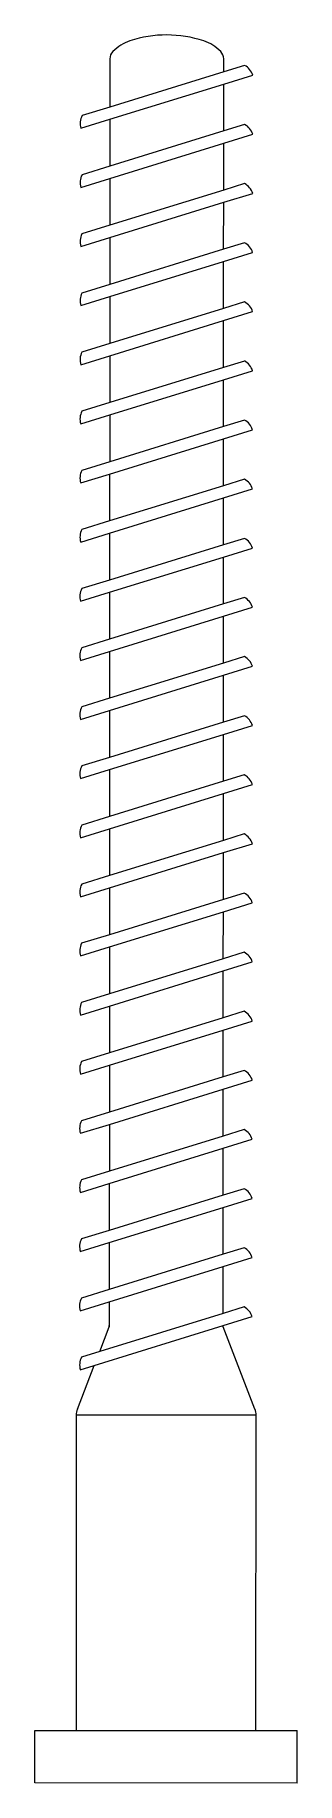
# Model space of a CAD drawing. Header units: centimetres. Extents: x -2268 to 4168, y -1681 to 1458.
# Drawn here: x 2448.3 to 2453.15, y -690.6 to -658.26 of the extents above; entities that cross this region are included whole.
import ezdxf

# ---------------------------------------------------------------- set-up
doc = ezdxf.new("R2010")
doc.units = ezdxf.units.CM
for name, color, linetype, lineweight in [('A-FURN_Num_Penna__252_Num_Penna__252_Num_Penna__3_Num_Penna__252_Num_Penna__252_Num_Penna__252_Num_Penna__252_Num_Penna__252_Num_Penna__252_Num_Penna__252_Num_Penna__252_Num_Penna__252_Num_Penna__252_Num_Penna__252_Num_Penna__5', 5, 'Continuous', 18), ('A-FURN_Num_Penna__252_Num_Penna__252_Num_Penna__3_Num_Penna__252_Num_Penna__252_Num_Penna__252_Num_Penna__252_Num_Penna__252_Num_Penna__252_Num_Penna__252_Num_Penna__252_Num_Penna__252_Num_Penna__252_Num_Penna__252_Num_Penna__6', 6, 'Continuous', 18), ('PDF2_Geometry_Num_Penna__7_Num_Penna__7_Num_Penna__7_Num_Penna__7_Num_Penna__7_Num_Penna__7_Num_Penna__7_Num_Penna__5', 5, 'Continuous', 18), ('PDF2_Geometry_Num_Penna__7_Num_Penna__7_Num_Penna__7_Num_Penna__7_Num_Penna__7_Num_Penna__7_Num_Penna__7_Num_Penna__6', 6, 'Continuous', 18)]:
    doc.layers.add(name, color=color, linetype=linetype, lineweight=lineweight)

msp = doc.modelspace()

# ---------------------------------------------------------------- linework, layer by layer
at = {"layer": 'A-FURN_Num_Penna__252_Num_Penna__252_Num_Penna__3_Num_Penna__252_Num_Penna__252_Num_Penna__252_Num_Penna__252_Num_Penna__252_Num_Penna__252_Num_Penna__252_Num_Penna__252_Num_Penna__252_Num_Penna__252_Num_Penna__252_Num_Penna__5', "color": 5, "linetype": 'Continuous', "lineweight": 18}
for p, q in [((2451.7889, -658.9432), (2449.6812, -659.5941)), ((2449.6811, -659.8207), (2451.7888, -659.1694)), ((2449.6806, -660.9144), (2451.7883, -660.263)), ((2451.7884, -660.0369), (2449.6807, -660.6877)), ((2451.7879, -661.1305), (2449.6802, -661.7813)), ((2449.6801, -662.008), (2451.7878, -661.3566)), ((2451.7874, -662.2242), (2449.6797, -662.875)), ((2449.6796, -663.1016), (2451.7873, -662.4503)), ((2451.7869, -663.3176), (2449.6792, -663.9685)), ((2449.6791, -664.1951), (2451.7867, -663.5438)), ((2451.7863, -664.4113), (2449.6787, -665.0621)), ((2449.6785, -665.2888), (2451.7862, -664.6374)), ((2449.678, -666.3824), (2451.7857, -665.731)), ((2451.7858, -665.5049), (2449.6781, -666.1558)), ((2451.7853, -666.5986), (2449.6776, -667.2494)), ((2449.6775, -667.4761), (2451.7852, -666.8247)), ((2451.7848, -667.6921), (2449.6771, -668.3429)), ((2449.677, -668.5696), (2451.7847, -667.9182)), ((2449.6765, -669.6632), (2451.7842, -669.0118)), ((2451.7843, -668.7857), (2449.6766, -669.4366)), ((2451.7838, -669.8793), (2449.6761, -670.5302)), ((2449.676, -670.7568), (2451.7837, -670.1055)), ((2449.6755, -671.8505), (2451.7831, -671.1991)), ((2451.7832, -670.973), (2449.6756, -671.6238)), ((2451.7827, -672.0665), (2449.675, -672.7173)), ((2449.6749, -672.944), (2451.7826, -672.2926)), ((2451.7822, -673.1601), (2449.6745, -673.811)), ((2449.6744, -674.0376), (2451.7821, -673.3863)), ((2449.6739, -675.1312), (2451.7816, -674.4799)), ((2451.7817, -674.2537), (2449.674, -674.9046)), ((2451.7812, -675.3474), (2449.6735, -675.9982)), ((2449.6734, -676.2249), (2451.7811, -675.5735)), ((2451.7807, -676.4409), (2449.673, -677.0917)), ((2449.6729, -677.3184), (2451.7806, -676.667)), ((2451.7802, -677.5345), (2449.6725, -678.1854)), ((2449.6724, -678.412), (2451.7801, -677.7607)), ((2451.7796, -678.6282), (2449.672, -679.279)), ((2449.6718, -679.5056), (2451.7795, -678.8543)), ((2449.6713, -680.5993), (2451.779, -679.9479)), ((2451.7791, -679.7218), (2449.6714, -680.3727)), ((2451.7786, -680.8153), (2449.6709, -681.4661)), ((2449.6708, -681.6928), (2451.7785, -681.0414)), ((2451.7781, -681.909), (2449.4937, -682.6144)), ((2449.3938, -682.8719), (2451.778, -682.1351)), ((2449.6698, -683.7912), (2449.0593, -683.7909)), ((2452.3877, -683.7924), (2449.6698, -683.7912)), ((2449.0566, -689.6242), (2452.385, -689.6257)), ((2453.1454, -690.596), (2448.2954, -690.5939))]:
    msp.add_line(p, q, dxfattribs=at)
at = {"layer": 'A-FURN_Num_Penna__252_Num_Penna__252_Num_Penna__3_Num_Penna__252_Num_Penna__252_Num_Penna__252_Num_Penna__252_Num_Penna__252_Num_Penna__252_Num_Penna__252_Num_Penna__252_Num_Penna__252_Num_Penna__252_Num_Penna__252_Num_Penna__6', "color": 6, "linetype": 'Continuous', "lineweight": 18}
for p, q in [((2452.1761, -658.8237), (2451.7889, -658.9432)), ((2451.7888, -659.1694), (2452.3254, -659.0035)), ((2449.6812, -659.5941), (2449.1668, -659.7529)), ((2449.1452, -659.9863), (2449.6811, -659.8207)), ((2452.1755, -659.9173), (2451.7884, -660.0369)), ((2451.7883, -660.263), (2452.3248, -660.0972)), ((2449.1447, -661.08), (2449.6806, -660.9144)), ((2449.6807, -660.6877), (2449.1663, -660.8466)), ((2451.7878, -661.3566), (2452.3243, -661.1908)), ((2452.175, -661.011), (2451.7879, -661.1305)), ((2449.6802, -661.7813), (2449.1657, -661.9402)), ((2449.1441, -662.1736), (2449.6801, -662.008)), ((2452.1744, -662.1046), (2451.7874, -662.2242)), ((2451.7873, -662.4503), (2452.3237, -662.2845)), ((2449.6797, -662.875), (2449.1652, -663.0339)), ((2449.1436, -663.2673), (2449.6796, -663.1016)), ((2452.174, -663.1981), (2451.7869, -663.3176)), ((2451.7867, -663.5438), (2452.3233, -663.378)), ((2449.6792, -663.9685), (2449.1647, -664.1273)), ((2449.1431, -664.3608), (2449.6791, -664.1951)), ((2451.7862, -664.6374), (2452.3227, -664.4716)), ((2452.1734, -664.2918), (2451.7863, -664.4113)), ((2449.6787, -665.0621), (2449.1642, -665.221)), ((2449.1426, -665.4544), (2449.6785, -665.2888)), ((2452.1729, -665.3854), (2451.7858, -665.5049)), ((2451.7857, -665.731), (2452.3222, -665.5653)), ((2449.1421, -666.548), (2449.678, -666.3824)), ((2449.6781, -666.1558), (2449.1636, -666.3146)), ((2451.7852, -666.8247), (2452.3216, -666.6589)), ((2452.1723, -666.479), (2451.7853, -666.5986)), ((2449.6776, -667.2494), (2449.1631, -667.4083)), ((2449.1415, -667.6417), (2449.6775, -667.4761)), ((2452.1719, -667.5725), (2451.7848, -667.6921)), ((2451.7847, -667.9182), (2452.3212, -667.7524)), ((2449.6771, -668.3429), (2449.1626, -668.5018)), ((2449.141, -668.7352), (2449.677, -668.5696)), ((2452.1713, -668.6662), (2451.7843, -668.7857)), ((2451.7842, -669.0118), (2452.3206, -668.8461)), ((2449.1405, -669.8289), (2449.6765, -669.6632)), ((2449.6766, -669.4366), (2449.1621, -669.5954)), ((2451.7837, -670.1055), (2452.3201, -669.9397)), ((2452.1708, -669.7598), (2451.7838, -669.8793)), ((2449.6761, -670.5302), (2449.1616, -670.6891)), ((2449.14, -670.9225), (2449.676, -670.7568)), ((2452.1703, -670.8535), (2451.7832, -670.973)), ((2451.7831, -671.1991), (2452.3195, -671.0333)), ((2449.1394, -672.0161), (2449.6755, -671.8505)), ((2449.6756, -671.6238), (2449.161, -671.7827)), ((2451.7826, -672.2926), (2452.3191, -672.1268)), ((2452.1698, -671.947), (2451.7827, -672.0665)), ((2449.675, -672.7173), (2449.1605, -672.8762)), ((2449.1389, -673.1096), (2449.6749, -672.944)), ((2451.7821, -673.3863), (2452.3185, -673.2205)), ((2452.1692, -673.0406), (2451.7822, -673.1601)), ((2449.6745, -673.811), (2449.16, -673.9699)), ((2449.1384, -674.2033), (2449.6744, -674.0376)), ((2452.1687, -674.1342), (2451.7817, -674.2537)), ((2451.7816, -674.4799), (2452.318, -674.3141)), ((2449.1379, -675.2969), (2449.6739, -675.1312)), ((2449.674, -674.9046), (2449.1595, -675.0635)), ((2451.7811, -675.5735), (2452.3174, -675.4078)), ((2452.1682, -675.2279), (2451.7812, -675.3474)), ((2449.6735, -675.9982), (2449.1589, -676.1571)), ((2449.1373, -676.3906), (2449.6734, -676.2249)), ((2452.1677, -676.3214), (2451.7807, -676.4409)), ((2451.7806, -676.667), (2452.317, -676.5012)), ((2449.673, -677.0917), (2449.1584, -677.2506)), ((2449.1368, -677.484), (2449.6729, -677.3184)), ((2452.1671, -677.415), (2451.7802, -677.5345)), ((2451.7801, -677.7607), (2452.3164, -677.5949)), ((2449.6725, -678.1854), (2449.1579, -678.3443)), ((2449.1363, -678.5777), (2449.6724, -678.412)), ((2451.7795, -678.8543), (2452.3159, -678.6885)), ((2452.1666, -678.5087), (2451.7796, -678.6282)), ((2449.672, -679.279), (2449.1574, -679.4379)), ((2449.1358, -679.6713), (2449.6718, -679.5056)), ((2452.1661, -679.6023), (2451.7791, -679.7218)), ((2451.779, -679.9479), (2452.3153, -679.7822)), ((2449.1352, -680.765), (2449.6713, -680.5993)), ((2449.6714, -680.3727), (2449.1568, -680.5316)), ((2451.7785, -681.0414), (2452.3149, -680.8757)), ((2452.1656, -680.6958), (2451.7786, -680.8153)), ((2449.6709, -681.4661), (2449.1563, -681.625)), ((2449.1348, -681.8585), (2449.6708, -681.6928)), ((2452.165, -681.7895), (2451.7781, -681.909)), ((2451.778, -682.1351), (2452.3143, -681.9693)), ((2449.1342, -682.9521), (2449.3938, -682.8719)), ((2449.4937, -682.6144), (2449.1558, -682.7187)), ((2448.2954, -690.5939), (2448.2959, -689.6239)), ((2448.2959, -689.6239), (2449.0566, -689.6242)), ((2452.385, -689.6257), (2453.1456, -689.626)), ((2453.1454, -690.5962), (2453.1456, -689.626))]:
    msp.add_line(p, q, dxfattribs=at)
at = {"layer": 'PDF2_Geometry_Num_Penna__7_Num_Penna__7_Num_Penna__7_Num_Penna__7_Num_Penna__7_Num_Penna__7_Num_Penna__7_Num_Penna__5', "color": 5, "linetype": 'Continuous', "lineweight": 18, "flags": 128}
msp.add_lwpolyline([(2449.6705, -682.1587), (2449.6705, -682.1342)], dxfattribs=at)
at = {"layer": 'PDF2_Geometry_Num_Penna__7_Num_Penna__7_Num_Penna__7_Num_Penna__7_Num_Penna__7_Num_Penna__7_Num_Penna__7_Num_Penna__6', "color": 6, "linetype": 'Continuous', "lineweight": 18, "flags": 128}
for points in [[(2451.7889, -658.9432), (2451.789, -658.7027, 0.1995304), (2451.7326, -658.5661, 0.1168771), (2451.4193, -658.3723, 0.162888), (2450.0535, -658.3717, 0.1168318), (2449.7383, -658.5651, 0.198418), (2449.6817, -658.7016), (2449.6812, -659.5941)], [(2452.3254, -659.0035, 0.1990067), (2452.1761, -658.8237)], [(2449.1668, -659.7529, 0.1987158), (2449.1452, -659.9863)], [(2452.3248, -660.0972, 0.1989404), (2452.1755, -659.9173)], [(2449.1663, -660.8466, 0.1992809), (2449.1448, -661.08)], [(2452.3243, -661.1908, 0.1989543), (2452.175, -661.0109)], [(2449.1658, -661.94, 0.1985138), (2449.1442, -662.1736)], [(2452.3237, -662.2845, 0.1988984), (2452.1745, -662.1046)], [(2449.1652, -663.0339, 0.1996277), (2449.1438, -663.2673)], [(2452.3233, -663.378, 0.1990067), (2452.174, -663.1981)], [(2449.1647, -664.1273, 0.1987158), (2449.1431, -664.3608)], [(2452.3227, -664.4716, 0.1989404), (2452.1734, -664.2917)], [(2449.1642, -665.221, 0.1992809), (2449.1427, -665.4544)], [(2452.3222, -665.5653, 0.1989543), (2452.1729, -665.3854)], [(2449.1637, -666.3145, 0.1985138), (2449.1421, -666.548)], [(2452.3216, -666.6589, 0.1988984), (2452.1724, -666.479)], [(2449.1632, -667.4084, 0.1996277), (2449.1417, -667.6417)], [(2452.3212, -667.7524, 0.1990067), (2452.1719, -667.5725)], [(2449.1626, -668.5018, 0.1987158), (2449.141, -668.7352)], [(2452.3206, -668.8461, 0.1989404), (2452.1713, -668.6661)], [(2449.1621, -669.5955, 0.1992809), (2449.1406, -669.8289)], [(2452.3201, -669.9397, 0.1989543), (2452.1708, -669.7598)], [(2449.1616, -670.6889, 0.1985138), (2449.14, -670.9225)], [(2452.3195, -671.0333, 0.1988984), (2452.1703, -670.8535)], [(2449.1611, -671.7828, 0.1996277), (2449.1396, -672.0162)], [(2452.3191, -672.1268, 0.1990067), (2452.1698, -671.947)], [(2449.1605, -672.8762, 0.1987158), (2449.1389, -673.1096)], [(2452.3185, -673.2205, 0.1989404), (2452.1692, -673.0406)], [(2449.16, -673.9699, 0.1992809), (2449.1385, -674.2033)], [(2452.318, -674.3141, 0.1989543), (2452.1687, -674.1342)], [(2449.1595, -675.0633, 0.1985138), (2449.1379, -675.2969)], [(2452.3174, -675.4078, 0.1988984), (2452.1682, -675.2279)], [(2449.159, -676.1572, 0.1996277), (2449.1375, -676.3906)], [(2452.317, -676.5012, 0.1990067), (2452.1677, -676.3214)], [(2449.1584, -677.2506, 0.1987158), (2449.1368, -677.484)], [(2452.3164, -677.5949, 0.1989404), (2452.1671, -677.415)], [(2449.1579, -678.3443, 0.1992809), (2449.1364, -678.5777)], [(2452.3159, -678.6885, 0.1989543), (2452.1666, -678.5086)], [(2449.1574, -679.4377, 0.1985138), (2449.1358, -679.6713)], [(2452.3153, -679.7822, 0.1988984), (2452.1661, -679.6023)], [(2449.1569, -680.5316, 0.1996277), (2449.1354, -680.765)], [(2452.3149, -680.8757, 0.1990067), (2452.1656, -680.6958)], [(2449.1563, -681.625, 0.1987158), (2449.1348, -681.8585)], [(2452.3143, -681.9693, 0.1989009), (2452.1651, -681.7895)], [(2449.1558, -682.7188, 0.1958535), (2449.136, -682.9517)], [(2449.08, -683.6806, 0.0928564), (2449.0593, -683.7909), (2449.0566, -689.6242)], [(2452.385, -689.6257), (2452.3877, -683.7925, 0.0974562), (2452.3652, -683.677)]]:
    msp.add_lwpolyline(points, format="xyb", dxfattribs=at)
for points in [[(2451.7884, -660.0369), (2451.7888, -659.1694)], [(2449.6811, -659.8207), (2449.6807, -660.6877)], [(2451.7879, -661.1305), (2451.7883, -660.263)], [(2449.6806, -660.9144), (2449.6802, -661.7813)], [(2451.7874, -662.2242), (2451.7878, -661.3566)], [(2449.6801, -662.008), (2449.6797, -662.875)], [(2451.7869, -663.3176), (2451.7873, -662.4503)], [(2449.6796, -663.1016), (2449.6792, -663.9685)], [(2451.7863, -664.4113), (2451.7867, -663.5438)], [(2449.6791, -664.1951), (2449.6787, -665.0621)], [(2451.7858, -665.5049), (2451.7862, -664.6374)], [(2449.6785, -665.2888), (2449.6781, -666.1558)], [(2451.7853, -666.5986), (2451.7857, -665.731)], [(2449.678, -666.3824), (2449.6776, -667.2494)], [(2451.7848, -667.6921), (2451.7852, -666.8247)], [(2449.6775, -667.4761), (2449.6771, -668.3429)], [(2451.7843, -668.7857), (2451.7847, -667.9182)], [(2449.677, -668.5696), (2449.6766, -669.4366)], [(2451.7838, -669.8793), (2451.7842, -669.0118)], [(2449.6765, -669.6632), (2449.6761, -670.5302)], [(2451.7832, -670.973), (2451.7837, -670.1055)], [(2449.676, -670.7568), (2449.6756, -671.6238)], [(2451.7827, -672.0665), (2451.7831, -671.1991)], [(2449.6755, -671.8505), (2449.675, -672.7173)], [(2451.7822, -673.1601), (2451.7826, -672.2926)], [(2449.6749, -672.944), (2449.6745, -673.811)], [(2451.7817, -674.2537), (2451.7821, -673.3863)], [(2449.6744, -674.0376), (2449.674, -674.9046)], [(2451.7812, -675.3474), (2451.7816, -674.4799)], [(2449.6739, -675.1312), (2449.6735, -675.9982)], [(2451.7807, -676.4409), (2451.7811, -675.5735)], [(2449.6734, -676.2249), (2449.673, -677.0917)], [(2451.7802, -677.5345), (2451.7806, -676.667)], [(2449.6729, -677.3184), (2449.6725, -678.1854)], [(2451.7796, -678.6282), (2451.7801, -677.7607)], [(2449.6724, -678.412), (2449.672, -679.279)], [(2451.7791, -679.7218), (2451.7795, -678.8543)], [(2449.6718, -679.5056), (2449.6714, -680.3727)], [(2451.7786, -680.8153), (2451.779, -679.9479)], [(2449.6713, -680.5993), (2449.6709, -681.4661)], [(2451.7781, -681.909), (2451.7785, -681.0414)], [(2449.6708, -681.6928), (2449.6706, -682.1584)], [(2449.4937, -682.6144), (2449.6705, -682.1587)], [(2451.778, -682.1596), (2451.778, -682.1351)], [(2452.3671, -683.6821), (2451.778, -682.1596)], [(2449.08, -683.6807), (2449.3938, -682.8719)]]:
    msp.add_lwpolyline(points, dxfattribs=at)

doc.saveas('drawing.dxf')
